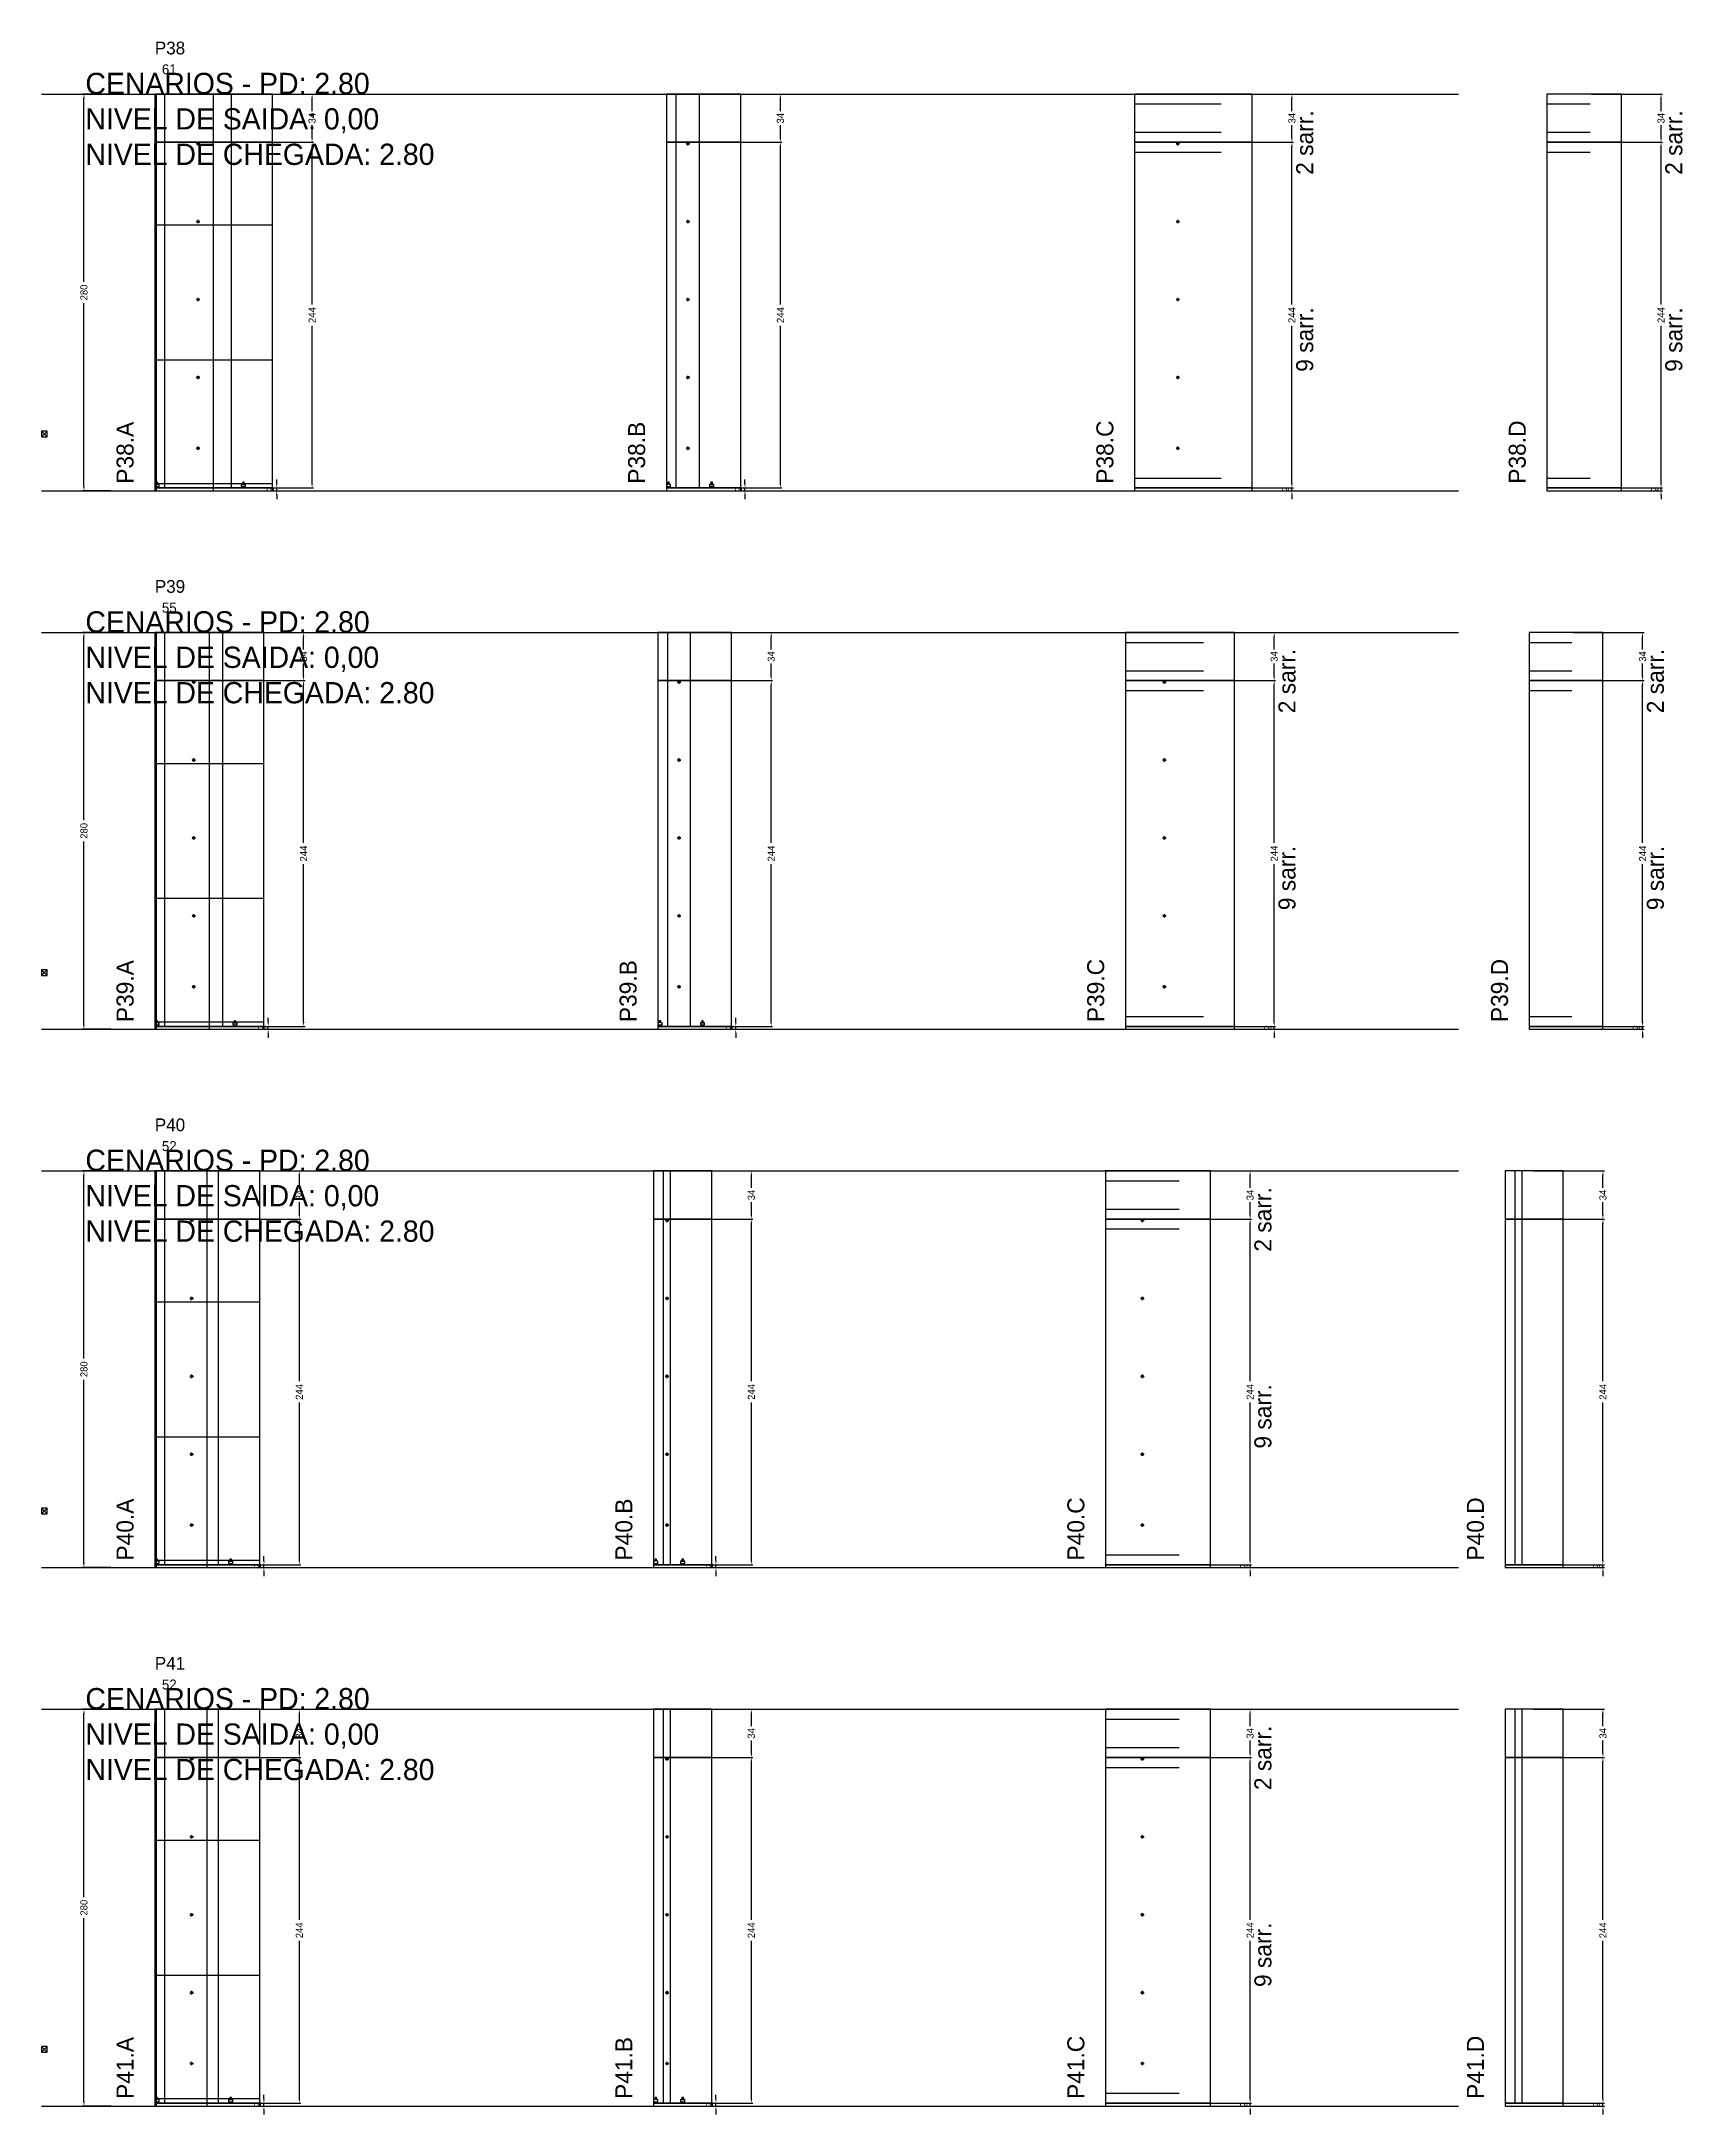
# Model space of a CAD drawing. Header units: centimetres. Extents: x -10500 to 4105, y -36866 to 295.
# Drawn here: x -7000 to -5842, y -15586 to -14123 of the extents above; entities that cross this region are included whole.
import ezdxf

# ---------------------------------------------------------------- set-up
doc = ezdxf.new("R2010")
doc.units = ezdxf.units.CM
doc.linetypes.add('DASHED', pattern=[2, -2])
for name, color, linetype in [('CHAPA', 140, 'Continuous'), ('COTA', 241, 'Continuous'), ('COTAS FURACAO', 16, 'Continuous'), ('Madeira', 30, 'Continuous'), ('NOMENCLATURA', 7, 'Continuous'), ('Nível', 160, 'Continuous'), ('Painéis', 200, 'Continuous'), ('Perfil Metálico', 150, 'Continuous'), ('SARR_2.2x7', 40, 'Continuous'), ('SARRAFO DE PRESSAO', 200, 'Continuous'), ('texto', 7, 'Continuous'), ('TEXTO_GERAL', 7, 'Continuous')]:
    doc.layers.add(name, color=color, linetype=linetype)
doc.dimstyles.new('PAINEL-NOVA', dxfattribs={"dimtxt": 5, "dimasz": 3, "dimexe": 1, "dimexo": 1, "dimgap": 1, "dimtad": 1, "dimcen": 2.5, "dimazin": 3, "dimtfac": 1, "dimtmove": 0, "dimatfit": 3})

msp = doc.modelspace()

# ---------------------------------------------------------------- texts
at = {"layer": 'NOMENCLATURA'}
for s, p in [('CENARIOS - PD: 2.80', (-6969, -14160)), ('NIVEL DE SAIDA: 0,00', (-6969, -14185)), ('NIVEL DE CHEGADA: 2.80', (-6969, -14210)), ('CENARIOS - PD: 2.80', (-6969, -14540)), ('NIVEL DE SAIDA: 0,00', (-6969, -14565)), ('NIVEL DE CHEGADA: 2.80', (-6969, -14590)), ('CENARIOS - PD: 2.80', (-6969, -14920)), ('NIVEL DE SAIDA: 0,00', (-6969, -14945)), ('NIVEL DE CHEGADA: 2.80', (-6969, -14970)), ('CENARIOS - PD: 2.80', (-6969, -15300)), ('NIVEL DE SAIDA: 0,00', (-6969, -15325)), ('NIVEL DE CHEGADA: 2.80', (-6969, -15350))]:
    msp.add_text(s, height=15, dxfattribs=at).set_placement(p)
for s, p in [('2 sarr.', (-6102.5, -14217)), ('2 sarr.', (-5842, -14217)), ('9 sarr.', (-6102.5, -14356)), ('9 sarr.', (-5842, -14356)), ('P38.A', (-6935, -14435)), ('P38.B', (-6574, -14435)), ('P38.C', (-6243.5, -14435)), ('P38.D', (-5952.5, -14435)), ('2 sarr.', (-6115, -14597)), ('2 sarr.', (-5855, -14597)), ('9 sarr.', (-6115, -14736)), ('9 sarr.', (-5855, -14736)), ('P39.A', (-6935, -14815)), ('P39.B', (-6580, -14815)), ('P39.C', (-6250, -14815)), ('P39.D', (-5965, -14815)), ('2 sarr.', (-6132, -14977)), ('9 sarr.', (-6132, -15116)), ('P40.A', (-6935, -15195)), ('P40.B', (-6583, -15195)), ('P40.C', (-6264, -15195)), ('P40.D', (-5982, -15195)), ('2 sarr.', (-6132, -15357)), ('9 sarr.', (-6132, -15496)), ('P41.A', (-6935, -15575)), ('P41.B', (-6583, -15575)), ('P41.C', (-6264, -15575)), ('P41.D', (-5982, -15575))]:
    msp.add_text(s, height=12, rotation=90, dxfattribs=at).set_placement(p)
at = {"layer": 'texto'}
for s, p in [('61', (-6915, -14146)), ('55', (-6915, -14526)), ('52', (-6915, -14906)), ('52', (-6915, -15286))]:
    msp.add_text(s, height=7, dxfattribs=at).set_placement(p)
at = {"layer": 'TEXTO_GERAL'}
for s, p in [('P38', (-6920, -14132)), ('P39', (-6920, -14512)), ('P40', (-6920, -14892)), ('P41', (-6920, -15272))]:
    msp.add_text(s, height=9, dxfattribs=at).set_placement(p)

# ---------------------------------------------------------------- blocks, each defined once
blk = doc.blocks.new('_CLOSEDFILLED')
at = {"color": 0, "linetype": 'BYBLOCK'}
blk.add_solid([(-1, 0.16), (0, 0), (-1, -0.16)], dxfattribs=at)
blk = doc.blocks.new('*D1041')
for p, q in [((-6951, -15300), (-6971, -15300)), ((-6970, -15432.5), (-6970, -15303)), ((-6970, -15577), (-6970, -15447.5)), ((-6951, -15580), (-6971, -15580))]:
    blk.add_line(p, q)
at = {"layer": 'Defpoints'}
for p in [(-6950, -15300), (-6970, -15580), (-6950, -15580)]:
    blk.add_point(p, dxfattribs=at)
at = {"layer": 'COTA', "xscale": 3, "yscale": 3}
for p, rotation in [((-6970, -15300), 90), ((-6970, -15580), 270)]:
    blk.add_blockref('_CLOSEDFILLED', p, dxfattribs=dict(at, rotation=rotation))
at = {"layer": 'COTA', "insert": (-6970, -15440), "char_height": 5, "attachment_point": 5, "rotation": 90}
blk.add_mtext('280', dxfattribs=at)
blk = doc.blocks.new('MULDURA')
at = {"layer": 'Paineis'}
for p, q in [((0, 0), (4, 4)), ((4, 0), (0, 4))]:
    blk.add_line(p, q, dxfattribs=at)
blk.add_lwpolyline([(0, 0), (4, 0), (4, 4), (0, 4)], close=True, dxfattribs=at)
blk = doc.blocks.new('*D1043')
for p, q in [((-6867, -15334), (-6817, -15334)), ((-6818, -15448.5), (-6818, -15337)), ((-6818, -15575), (-6818, -15463.5)), ((-6867, -15578), (-6817, -15578))]:
    blk.add_line(p, q)
at = {"layer": 'Defpoints'}
for p in [(-6868, -15334), (-6868, -15578), (-6818, -15578)]:
    blk.add_point(p, dxfattribs=at)
at = {"layer": 'COTA', "xscale": 3, "yscale": 3}
for p, rotation in [((-6818, -15334), 90), ((-6818, -15578), 270)]:
    blk.add_blockref('_CLOSEDFILLED', p, dxfattribs=dict(at, rotation=rotation))
at = {"layer": 'COTA', "insert": (-6818, -15456), "char_height": 5, "attachment_point": 5, "rotation": 90}
blk.add_mtext('244', dxfattribs=at)
blk = doc.blocks.new('*D1044')
for p, q in [((-6867, -15300), (-6817, -15300)), ((-6818, -15312), (-6818, -15303)), ((-6818, -15331), (-6818, -15322)), ((-6867, -15334), (-6817, -15334))]:
    blk.add_line(p, q)
at = {"layer": 'Defpoints'}
for p in [(-6868, -15300), (-6868, -15334), (-6818, -15334)]:
    blk.add_point(p, dxfattribs=at)
at = {"layer": 'COTA', "xscale": 3, "yscale": 3}
for p, rotation in [((-6818, -15300), 90), ((-6818, -15334), 270)]:
    blk.add_blockref('_CLOSEDFILLED', p, dxfattribs=dict(at, rotation=rotation))
at = {"layer": 'COTA', "insert": (-6818, -15317), "char_height": 5, "attachment_point": 5, "rotation": 90}
blk.add_mtext('34', dxfattribs=at)
blk = doc.blocks.new('SLIPTEE')
at = {"layer": 'Paineis'}
blk.add_lwpolyline([(0, 0), (3, 0), (3, 1.5), (2, 1.5), (2, 3), (1, 3), (1, 1.5), (0, 1.5)], close=True, dxfattribs=at)
blk = doc.blocks.new('SLIPTDD')
at = {"layer": 'Paineis'}
blk.add_line((0, 1.5), (3, 1.5), dxfattribs=at)
blk.add_lwpolyline([(0, 0), (3, 0), (3, 1.5), (2, 1.5), (2, 3), (1, 3), (1, 1.5), (0, 1.5)], close=True, dxfattribs=at)
blk = doc.blocks.new('furacao')
at = {"layer": 'COTAS FURACAO'}
for p, q in [((-1.2, 0), (1.2, 0)), ((0, -1.2), (0, 1.2))]:
    blk.add_line(p, q, dxfattribs=at)
blk.add_circle((0, 0), 0.8, dxfattribs=at)
blk = doc.blocks.new('*D1046')
for p, q in [((-6548, -15334), (-6498, -15334)), ((-6499, -15448.5), (-6499, -15337)), ((-6499, -15575), (-6499, -15463.5)), ((-6548, -15578), (-6498, -15578))]:
    blk.add_line(p, q)
at = {"layer": 'Defpoints'}
for p in [(-6549, -15334), (-6549, -15578), (-6499, -15578)]:
    blk.add_point(p, dxfattribs=at)
at = {"layer": 'COTA', "xscale": 3, "yscale": 3}
for p, rotation in [((-6499, -15334), 90), ((-6499, -15578), 270)]:
    blk.add_blockref('_CLOSEDFILLED', p, dxfattribs=dict(at, rotation=rotation))
at = {"layer": 'COTA', "insert": (-6499, -15456), "char_height": 5, "attachment_point": 5, "rotation": 90}
blk.add_mtext('244', dxfattribs=at)
blk = doc.blocks.new('*D1047')
for p, q in [((-6548, -15300), (-6498, -15300)), ((-6499, -15312), (-6499, -15303)), ((-6499, -15331), (-6499, -15322)), ((-6548, -15334), (-6498, -15334))]:
    blk.add_line(p, q)
at = {"layer": 'Defpoints'}
for p in [(-6549, -15300), (-6549, -15334), (-6499, -15334)]:
    blk.add_point(p, dxfattribs=at)
at = {"layer": 'COTA', "xscale": 3, "yscale": 3}
for p, rotation in [((-6499, -15300), 90), ((-6499, -15334), 270)]:
    blk.add_blockref('_CLOSEDFILLED', p, dxfattribs=dict(at, rotation=rotation))
at = {"layer": 'COTA', "insert": (-6499, -15317), "char_height": 5, "attachment_point": 5, "rotation": 90}
blk.add_mtext('34', dxfattribs=at)
blk = doc.blocks.new('*D1049')
for p, q in [((-6196, -15334), (-6146, -15334)), ((-6147, -15448.5), (-6147, -15337)), ((-6147, -15575), (-6147, -15463.5)), ((-6196, -15578), (-6146, -15578))]:
    blk.add_line(p, q)
at = {"layer": 'Defpoints'}
for p in [(-6197, -15334), (-6197, -15578), (-6147, -15578)]:
    blk.add_point(p, dxfattribs=at)
at = {"layer": 'COTA', "xscale": 3, "yscale": 3}
for p, rotation in [((-6147, -15334), 90), ((-6147, -15578), 270)]:
    blk.add_blockref('_CLOSEDFILLED', p, dxfattribs=dict(at, rotation=rotation))
at = {"layer": 'COTA', "insert": (-6147, -15456), "char_height": 5, "attachment_point": 5, "rotation": 90}
blk.add_mtext('244', dxfattribs=at)
blk = doc.blocks.new('*D1050')
for p, q in [((-6196, -15300), (-6146, -15300)), ((-6147, -15312), (-6147, -15303)), ((-6147, -15331), (-6147, -15322)), ((-6196, -15334), (-6146, -15334))]:
    blk.add_line(p, q)
at = {"layer": 'Defpoints'}
for p in [(-6197, -15300), (-6197, -15334), (-6147, -15334)]:
    blk.add_point(p, dxfattribs=at)
at = {"layer": 'COTA', "xscale": 3, "yscale": 3}
for p, rotation in [((-6147, -15300), 90), ((-6147, -15334), 270)]:
    blk.add_blockref('_CLOSEDFILLED', p, dxfattribs=dict(at, rotation=rotation))
at = {"layer": 'COTA', "insert": (-6147, -15317), "char_height": 5, "attachment_point": 5, "rotation": 90}
blk.add_mtext('34', dxfattribs=at)
blk = doc.blocks.new('*D1052')
for p, q in [((-5947, -15334), (-5897, -15334)), ((-5898, -15448.5), (-5898, -15337)), ((-5898, -15575), (-5898, -15463.5)), ((-5947, -15578), (-5897, -15578))]:
    blk.add_line(p, q)
at = {"layer": 'Defpoints'}
for p in [(-5948, -15334), (-5948, -15578), (-5898, -15578)]:
    blk.add_point(p, dxfattribs=at)
at = {"layer": 'COTA', "xscale": 3, "yscale": 3}
for p, rotation in [((-5898, -15334), 90), ((-5898, -15578), 270)]:
    blk.add_blockref('_CLOSEDFILLED', p, dxfattribs=dict(at, rotation=rotation))
at = {"layer": 'COTA', "insert": (-5898, -15456), "char_height": 5, "attachment_point": 5, "rotation": 90}
blk.add_mtext('244', dxfattribs=at)
blk = doc.blocks.new('*D1053')
for p, q in [((-5947, -15300), (-5897, -15300)), ((-5898, -15312), (-5898, -15303)), ((-5898, -15331), (-5898, -15322)), ((-5947, -15334), (-5897, -15334))]:
    blk.add_line(p, q)
at = {"layer": 'Defpoints'}
for p in [(-5948, -15300), (-5948, -15334), (-5898, -15334)]:
    blk.add_point(p, dxfattribs=at)
at = {"layer": 'COTA', "xscale": 3, "yscale": 3}
for p, rotation in [((-5898, -15300), 90), ((-5898, -15334), 270)]:
    blk.add_blockref('_CLOSEDFILLED', p, dxfattribs=dict(at, rotation=rotation))
at = {"layer": 'COTA', "insert": (-5898, -15317), "char_height": 5, "attachment_point": 5, "rotation": 90}
blk.add_mtext('34', dxfattribs=at)
blk = doc.blocks.new('*D1015')
for p, q in [((-6951, -14920), (-6971, -14920)), ((-6970, -15052.5), (-6970, -14923)), ((-6970, -15197), (-6970, -15067.5)), ((-6951, -15200), (-6971, -15200))]:
    blk.add_line(p, q)
at = {"layer": 'Defpoints'}
for p in [(-6950, -14920), (-6970, -15200), (-6950, -15200)]:
    blk.add_point(p, dxfattribs=at)
at = {"layer": 'COTA', "xscale": 3, "yscale": 3}
for p, rotation in [((-6970, -14920), 90), ((-6970, -15200), 270)]:
    blk.add_blockref('_CLOSEDFILLED', p, dxfattribs=dict(at, rotation=rotation))
at = {"layer": 'COTA', "insert": (-6970, -15060), "char_height": 5, "attachment_point": 5, "rotation": 90}
blk.add_mtext('280', dxfattribs=at)
blk = doc.blocks.new('*D1017')
for p, q in [((-6867, -14954), (-6817, -14954)), ((-6818, -15068.5), (-6818, -14957)), ((-6818, -15195), (-6818, -15083.5)), ((-6867, -15198), (-6817, -15198))]:
    blk.add_line(p, q)
at = {"layer": 'Defpoints'}
for p in [(-6868, -14954), (-6868, -15198), (-6818, -15198)]:
    blk.add_point(p, dxfattribs=at)
at = {"layer": 'COTA', "xscale": 3, "yscale": 3}
for p, rotation in [((-6818, -14954), 90), ((-6818, -15198), 270)]:
    blk.add_blockref('_CLOSEDFILLED', p, dxfattribs=dict(at, rotation=rotation))
at = {"layer": 'COTA', "insert": (-6818, -15076), "char_height": 5, "attachment_point": 5, "rotation": 90}
blk.add_mtext('244', dxfattribs=at)
blk = doc.blocks.new('*D1018')
for p, q in [((-6867, -14920), (-6817, -14920)), ((-6818, -14932), (-6818, -14923)), ((-6818, -14951), (-6818, -14942)), ((-6867, -14954), (-6817, -14954))]:
    blk.add_line(p, q)
at = {"layer": 'Defpoints'}
for p in [(-6868, -14920), (-6868, -14954), (-6818, -14954)]:
    blk.add_point(p, dxfattribs=at)
at = {"layer": 'COTA', "xscale": 3, "yscale": 3}
for p, rotation in [((-6818, -14920), 90), ((-6818, -14954), 270)]:
    blk.add_blockref('_CLOSEDFILLED', p, dxfattribs=dict(at, rotation=rotation))
at = {"layer": 'COTA', "insert": (-6818, -14937), "char_height": 5, "attachment_point": 5, "rotation": 90}
blk.add_mtext('34', dxfattribs=at)
blk = doc.blocks.new('*D1020')
for p, q in [((-6548, -14954), (-6498, -14954)), ((-6499, -15068.5), (-6499, -14957)), ((-6499, -15195), (-6499, -15083.5)), ((-6548, -15198), (-6498, -15198))]:
    blk.add_line(p, q)
at = {"layer": 'Defpoints'}
for p in [(-6549, -14954), (-6549, -15198), (-6499, -15198)]:
    blk.add_point(p, dxfattribs=at)
at = {"layer": 'COTA', "xscale": 3, "yscale": 3}
for p, rotation in [((-6499, -14954), 90), ((-6499, -15198), 270)]:
    blk.add_blockref('_CLOSEDFILLED', p, dxfattribs=dict(at, rotation=rotation))
at = {"layer": 'COTA', "insert": (-6499, -15076), "char_height": 5, "attachment_point": 5, "rotation": 90}
blk.add_mtext('244', dxfattribs=at)
blk = doc.blocks.new('*D1021')
for p, q in [((-6548, -14920), (-6498, -14920)), ((-6499, -14932), (-6499, -14923)), ((-6499, -14951), (-6499, -14942)), ((-6548, -14954), (-6498, -14954))]:
    blk.add_line(p, q)
at = {"layer": 'Defpoints'}
for p in [(-6549, -14920), (-6549, -14954), (-6499, -14954)]:
    blk.add_point(p, dxfattribs=at)
at = {"layer": 'COTA', "xscale": 3, "yscale": 3}
for p, rotation in [((-6499, -14920), 90), ((-6499, -14954), 270)]:
    blk.add_blockref('_CLOSEDFILLED', p, dxfattribs=dict(at, rotation=rotation))
at = {"layer": 'COTA', "insert": (-6499, -14937), "char_height": 5, "attachment_point": 5, "rotation": 90}
blk.add_mtext('34', dxfattribs=at)
blk = doc.blocks.new('*D1023')
for p, q in [((-6196, -14954), (-6146, -14954)), ((-6147, -15068.5), (-6147, -14957)), ((-6147, -15195), (-6147, -15083.5)), ((-6196, -15198), (-6146, -15198))]:
    blk.add_line(p, q)
at = {"layer": 'Defpoints'}
for p in [(-6197, -14954), (-6197, -15198), (-6147, -15198)]:
    blk.add_point(p, dxfattribs=at)
at = {"layer": 'COTA', "xscale": 3, "yscale": 3}
for p, rotation in [((-6147, -14954), 90), ((-6147, -15198), 270)]:
    blk.add_blockref('_CLOSEDFILLED', p, dxfattribs=dict(at, rotation=rotation))
at = {"layer": 'COTA', "insert": (-6147, -15076), "char_height": 5, "attachment_point": 5, "rotation": 90}
blk.add_mtext('244', dxfattribs=at)
blk = doc.blocks.new('*D1024')
for p, q in [((-6196, -14920), (-6146, -14920)), ((-6147, -14932), (-6147, -14923)), ((-6147, -14951), (-6147, -14942)), ((-6196, -14954), (-6146, -14954))]:
    blk.add_line(p, q)
at = {"layer": 'Defpoints'}
for p in [(-6197, -14920), (-6197, -14954), (-6147, -14954)]:
    blk.add_point(p, dxfattribs=at)
at = {"layer": 'COTA', "xscale": 3, "yscale": 3}
for p, rotation in [((-6147, -14920), 90), ((-6147, -14954), 270)]:
    blk.add_blockref('_CLOSEDFILLED', p, dxfattribs=dict(at, rotation=rotation))
at = {"layer": 'COTA', "insert": (-6147, -14937), "char_height": 5, "attachment_point": 5, "rotation": 90}
blk.add_mtext('34', dxfattribs=at)
blk = doc.blocks.new('*D1026')
for p, q in [((-5947, -14954), (-5897, -14954)), ((-5898, -15068.5), (-5898, -14957)), ((-5898, -15195), (-5898, -15083.5)), ((-5947, -15198), (-5897, -15198))]:
    blk.add_line(p, q)
at = {"layer": 'Defpoints'}
for p in [(-5948, -14954), (-5948, -15198), (-5898, -15198)]:
    blk.add_point(p, dxfattribs=at)
at = {"layer": 'COTA', "xscale": 3, "yscale": 3}
for p, rotation in [((-5898, -14954), 90), ((-5898, -15198), 270)]:
    blk.add_blockref('_CLOSEDFILLED', p, dxfattribs=dict(at, rotation=rotation))
at = {"layer": 'COTA', "insert": (-5898, -15076), "char_height": 5, "attachment_point": 5, "rotation": 90}
blk.add_mtext('244', dxfattribs=at)
blk = doc.blocks.new('*D1027')
for p, q in [((-5947, -14920), (-5897, -14920)), ((-5898, -14932), (-5898, -14923)), ((-5898, -14951), (-5898, -14942)), ((-5947, -14954), (-5897, -14954))]:
    blk.add_line(p, q)
at = {"layer": 'Defpoints'}
for p in [(-5948, -14920), (-5948, -14954), (-5898, -14954)]:
    blk.add_point(p, dxfattribs=at)
at = {"layer": 'COTA', "xscale": 3, "yscale": 3}
for p, rotation in [((-5898, -14920), 90), ((-5898, -14954), 270)]:
    blk.add_blockref('_CLOSEDFILLED', p, dxfattribs=dict(at, rotation=rotation))
at = {"layer": 'COTA', "insert": (-5898, -14937), "char_height": 5, "attachment_point": 5, "rotation": 90}
blk.add_mtext('34', dxfattribs=at)
blk = doc.blocks.new('*D989')
for p, q in [((-6951, -14540), (-6971, -14540)), ((-6970, -14672.5), (-6970, -14543)), ((-6970, -14817), (-6970, -14687.5)), ((-6951, -14820), (-6971, -14820))]:
    blk.add_line(p, q)
at = {"layer": 'Defpoints'}
for p in [(-6950, -14540), (-6970, -14820), (-6950, -14820)]:
    blk.add_point(p, dxfattribs=at)
at = {"layer": 'COTA', "xscale": 3, "yscale": 3}
for p, rotation in [((-6970, -14540), 90), ((-6970, -14820), 270)]:
    blk.add_blockref('_CLOSEDFILLED', p, dxfattribs=dict(at, rotation=rotation))
at = {"layer": 'COTA', "insert": (-6970, -14680), "char_height": 5, "attachment_point": 5, "rotation": 90}
blk.add_mtext('280', dxfattribs=at)
blk = doc.blocks.new('*D991')
for p, q in [((-6864, -14574), (-6814, -14574)), ((-6815, -14688.5), (-6815, -14577)), ((-6815, -14815), (-6815, -14703.5)), ((-6864, -14818), (-6814, -14818))]:
    blk.add_line(p, q)
at = {"layer": 'Defpoints'}
for p in [(-6865, -14574), (-6865, -14818), (-6815, -14818)]:
    blk.add_point(p, dxfattribs=at)
at = {"layer": 'COTA', "xscale": 3, "yscale": 3}
for p, rotation in [((-6815, -14574), 90), ((-6815, -14818), 270)]:
    blk.add_blockref('_CLOSEDFILLED', p, dxfattribs=dict(at, rotation=rotation))
at = {"layer": 'COTA', "insert": (-6815, -14696), "char_height": 5, "attachment_point": 5, "rotation": 90}
blk.add_mtext('244', dxfattribs=at)
blk = doc.blocks.new('*D992')
for p, q in [((-6864, -14540), (-6814, -14540)), ((-6815, -14552), (-6815, -14543)), ((-6815, -14571), (-6815, -14562)), ((-6864, -14574), (-6814, -14574))]:
    blk.add_line(p, q)
at = {"layer": 'Defpoints'}
for p in [(-6865, -14540), (-6865, -14574), (-6815, -14574)]:
    blk.add_point(p, dxfattribs=at)
at = {"layer": 'COTA', "xscale": 3, "yscale": 3}
for p, rotation in [((-6815, -14540), 90), ((-6815, -14574), 270)]:
    blk.add_blockref('_CLOSEDFILLED', p, dxfattribs=dict(at, rotation=rotation))
at = {"layer": 'COTA', "insert": (-6815, -14557), "char_height": 5, "attachment_point": 5, "rotation": 90}
blk.add_mtext('34', dxfattribs=at)
blk = doc.blocks.new('*D994')
for p, q in [((-6534, -14574), (-6484, -14574)), ((-6485, -14688.5), (-6485, -14577)), ((-6485, -14815), (-6485, -14703.5)), ((-6534, -14818), (-6484, -14818))]:
    blk.add_line(p, q)
at = {"layer": 'Defpoints'}
for p in [(-6535, -14574), (-6535, -14818), (-6485, -14818)]:
    blk.add_point(p, dxfattribs=at)
at = {"layer": 'COTA', "xscale": 3, "yscale": 3}
for p, rotation in [((-6485, -14574), 90), ((-6485, -14818), 270)]:
    blk.add_blockref('_CLOSEDFILLED', p, dxfattribs=dict(at, rotation=rotation))
at = {"layer": 'COTA', "insert": (-6485, -14696), "char_height": 5, "attachment_point": 5, "rotation": 90}
blk.add_mtext('244', dxfattribs=at)
blk = doc.blocks.new('*D995')
for p, q in [((-6534, -14540), (-6484, -14540)), ((-6485, -14552), (-6485, -14543)), ((-6485, -14571), (-6485, -14562)), ((-6534, -14574), (-6484, -14574))]:
    blk.add_line(p, q)
at = {"layer": 'Defpoints'}
for p in [(-6535, -14540), (-6535, -14574), (-6485, -14574)]:
    blk.add_point(p, dxfattribs=at)
at = {"layer": 'COTA', "xscale": 3, "yscale": 3}
for p, rotation in [((-6485, -14540), 90), ((-6485, -14574), 270)]:
    blk.add_blockref('_CLOSEDFILLED', p, dxfattribs=dict(at, rotation=rotation))
at = {"layer": 'COTA', "insert": (-6485, -14557), "char_height": 5, "attachment_point": 5, "rotation": 90}
blk.add_mtext('34', dxfattribs=at)
blk = doc.blocks.new('*D997')
for p, q in [((-6179, -14574), (-6129, -14574)), ((-6130, -14688.5), (-6130, -14577)), ((-6130, -14815), (-6130, -14703.5)), ((-6179, -14818), (-6129, -14818))]:
    blk.add_line(p, q)
at = {"layer": 'Defpoints'}
for p in [(-6180, -14574), (-6180, -14818), (-6130, -14818)]:
    blk.add_point(p, dxfattribs=at)
at = {"layer": 'COTA', "xscale": 3, "yscale": 3}
for p, rotation in [((-6130, -14574), 90), ((-6130, -14818), 270)]:
    blk.add_blockref('_CLOSEDFILLED', p, dxfattribs=dict(at, rotation=rotation))
at = {"layer": 'COTA', "insert": (-6130, -14696), "char_height": 5, "attachment_point": 5, "rotation": 90}
blk.add_mtext('244', dxfattribs=at)
blk = doc.blocks.new('*D998')
for p, q in [((-6179, -14540), (-6129, -14540)), ((-6130, -14552), (-6130, -14543)), ((-6130, -14571), (-6130, -14562)), ((-6179, -14574), (-6129, -14574))]:
    blk.add_line(p, q)
at = {"layer": 'Defpoints'}
for p in [(-6180, -14540), (-6180, -14574), (-6130, -14574)]:
    blk.add_point(p, dxfattribs=at)
at = {"layer": 'COTA', "xscale": 3, "yscale": 3}
for p, rotation in [((-6130, -14540), 90), ((-6130, -14574), 270)]:
    blk.add_blockref('_CLOSEDFILLED', p, dxfattribs=dict(at, rotation=rotation))
at = {"layer": 'COTA', "insert": (-6130, -14557), "char_height": 5, "attachment_point": 5, "rotation": 90}
blk.add_mtext('34', dxfattribs=at)
blk = doc.blocks.new('*D1000')
for p, q in [((-5919, -14574), (-5869, -14574)), ((-5870, -14688.5), (-5870, -14577)), ((-5870, -14815), (-5870, -14703.5)), ((-5919, -14818), (-5869, -14818))]:
    blk.add_line(p, q)
at = {"layer": 'Defpoints'}
for p in [(-5920, -14574), (-5920, -14818), (-5870, -14818)]:
    blk.add_point(p, dxfattribs=at)
at = {"layer": 'COTA', "xscale": 3, "yscale": 3}
for p, rotation in [((-5870, -14574), 90), ((-5870, -14818), 270)]:
    blk.add_blockref('_CLOSEDFILLED', p, dxfattribs=dict(at, rotation=rotation))
at = {"layer": 'COTA', "insert": (-5870, -14696), "char_height": 5, "attachment_point": 5, "rotation": 90}
blk.add_mtext('244', dxfattribs=at)
blk = doc.blocks.new('*D1001')
for p, q in [((-5919, -14540), (-5869, -14540)), ((-5870, -14552), (-5870, -14543)), ((-5870, -14571), (-5870, -14562)), ((-5919, -14574), (-5869, -14574))]:
    blk.add_line(p, q)
at = {"layer": 'Defpoints'}
for p in [(-5920, -14540), (-5920, -14574), (-5870, -14574)]:
    blk.add_point(p, dxfattribs=at)
at = {"layer": 'COTA', "xscale": 3, "yscale": 3}
for p, rotation in [((-5870, -14540), 90), ((-5870, -14574), 270)]:
    blk.add_blockref('_CLOSEDFILLED', p, dxfattribs=dict(at, rotation=rotation))
at = {"layer": 'COTA', "insert": (-5870, -14557), "char_height": 5, "attachment_point": 5, "rotation": 90}
blk.add_mtext('34', dxfattribs=at)
blk = doc.blocks.new('*D963')
for p, q in [((-6951, -14160), (-6971, -14160)), ((-6970, -14292.5), (-6970, -14163)), ((-6970, -14437), (-6970, -14307.5)), ((-6951, -14440), (-6971, -14440))]:
    blk.add_line(p, q)
at = {"layer": 'Defpoints'}
for p in [(-6950, -14160), (-6970, -14440), (-6950, -14440)]:
    blk.add_point(p, dxfattribs=at)
at = {"layer": 'COTA', "xscale": 3, "yscale": 3}
for p, rotation in [((-6970, -14160), 90), ((-6970, -14440), 270)]:
    blk.add_blockref('_CLOSEDFILLED', p, dxfattribs=dict(at, rotation=rotation))
at = {"layer": 'COTA', "insert": (-6970, -14300), "char_height": 5, "attachment_point": 5, "rotation": 90}
blk.add_mtext('280', dxfattribs=at)
blk = doc.blocks.new('*D965')
for p, q in [((-6858, -14194), (-6808, -14194)), ((-6809, -14308.5), (-6809, -14197)), ((-6809, -14435), (-6809, -14323.5)), ((-6858, -14438), (-6808, -14438))]:
    blk.add_line(p, q)
at = {"layer": 'Defpoints'}
for p in [(-6859, -14194), (-6859, -14438), (-6809, -14438)]:
    blk.add_point(p, dxfattribs=at)
at = {"layer": 'COTA', "xscale": 3, "yscale": 3}
for p, rotation in [((-6809, -14194), 90), ((-6809, -14438), 270)]:
    blk.add_blockref('_CLOSEDFILLED', p, dxfattribs=dict(at, rotation=rotation))
at = {"layer": 'COTA', "insert": (-6809, -14316), "char_height": 5, "attachment_point": 5, "rotation": 90}
blk.add_mtext('244', dxfattribs=at)
blk = doc.blocks.new('*D966')
for p, q in [((-6858, -14160), (-6808, -14160)), ((-6809, -14172), (-6809, -14163)), ((-6809, -14191), (-6809, -14182)), ((-6858, -14194), (-6808, -14194))]:
    blk.add_line(p, q)
at = {"layer": 'Defpoints'}
for p in [(-6859, -14160), (-6859, -14194), (-6809, -14194)]:
    blk.add_point(p, dxfattribs=at)
at = {"layer": 'COTA', "xscale": 3, "yscale": 3}
for p, rotation in [((-6809, -14160), 90), ((-6809, -14194), 270)]:
    blk.add_blockref('_CLOSEDFILLED', p, dxfattribs=dict(at, rotation=rotation))
at = {"layer": 'COTA', "insert": (-6809, -14177), "char_height": 5, "attachment_point": 5, "rotation": 90}
blk.add_mtext('34', dxfattribs=at)
blk = doc.blocks.new('*D968')
for p, q in [((-6527.5, -14194), (-6477.5, -14194)), ((-6478.5, -14308.5), (-6478.5, -14197)), ((-6478.5, -14435), (-6478.5, -14323.5)), ((-6527.5, -14438), (-6477.5, -14438))]:
    blk.add_line(p, q)
at = {"layer": 'Defpoints'}
for p in [(-6528.5, -14194), (-6528.5, -14438), (-6478.5, -14438)]:
    blk.add_point(p, dxfattribs=at)
at = {"layer": 'COTA', "xscale": 3, "yscale": 3}
for p, rotation in [((-6478.5, -14194), 90), ((-6478.5, -14438), 270)]:
    blk.add_blockref('_CLOSEDFILLED', p, dxfattribs=dict(at, rotation=rotation))
at = {"layer": 'COTA', "insert": (-6478.5, -14316), "char_height": 5, "attachment_point": 5, "rotation": 90}
blk.add_mtext('244', dxfattribs=at)
blk = doc.blocks.new('*D969')
for p, q in [((-6527.5, -14160), (-6477.5, -14160)), ((-6478.5, -14172), (-6478.5, -14163)), ((-6478.5, -14191), (-6478.5, -14182)), ((-6527.5, -14194), (-6477.5, -14194))]:
    blk.add_line(p, q)
at = {"layer": 'Defpoints'}
for p in [(-6528.5, -14160), (-6528.5, -14194), (-6478.5, -14194)]:
    blk.add_point(p, dxfattribs=at)
at = {"layer": 'COTA', "xscale": 3, "yscale": 3}
for p, rotation in [((-6478.5, -14160), 90), ((-6478.5, -14194), 270)]:
    blk.add_blockref('_CLOSEDFILLED', p, dxfattribs=dict(at, rotation=rotation))
at = {"layer": 'COTA', "insert": (-6478.5, -14177), "char_height": 5, "attachment_point": 5, "rotation": 90}
blk.add_mtext('34', dxfattribs=at)
blk = doc.blocks.new('*D971')
for p, q in [((-6166.5, -14194), (-6116.5, -14194)), ((-6117.5, -14308.5), (-6117.5, -14197)), ((-6117.5, -14435), (-6117.5, -14323.5)), ((-6166.5, -14438), (-6116.5, -14438))]:
    blk.add_line(p, q)
at = {"layer": 'Defpoints'}
for p in [(-6167.5, -14194), (-6167.5, -14438), (-6117.5, -14438)]:
    blk.add_point(p, dxfattribs=at)
at = {"layer": 'COTA', "xscale": 3, "yscale": 3}
for p, rotation in [((-6117.5, -14194), 90), ((-6117.5, -14438), 270)]:
    blk.add_blockref('_CLOSEDFILLED', p, dxfattribs=dict(at, rotation=rotation))
at = {"layer": 'COTA', "insert": (-6117.5, -14316), "char_height": 5, "attachment_point": 5, "rotation": 90}
blk.add_mtext('244', dxfattribs=at)
blk = doc.blocks.new('*D972')
for p, q in [((-6166.5, -14160), (-6116.5, -14160)), ((-6117.5, -14172), (-6117.5, -14163)), ((-6117.5, -14191), (-6117.5, -14182)), ((-6166.5, -14194), (-6116.5, -14194))]:
    blk.add_line(p, q)
at = {"layer": 'Defpoints'}
for p in [(-6167.5, -14160), (-6167.5, -14194), (-6117.5, -14194)]:
    blk.add_point(p, dxfattribs=at)
at = {"layer": 'COTA', "xscale": 3, "yscale": 3}
for p, rotation in [((-6117.5, -14160), 90), ((-6117.5, -14194), 270)]:
    blk.add_blockref('_CLOSEDFILLED', p, dxfattribs=dict(at, rotation=rotation))
at = {"layer": 'COTA', "insert": (-6117.5, -14177), "char_height": 5, "attachment_point": 5, "rotation": 90}
blk.add_mtext('34', dxfattribs=at)
blk = doc.blocks.new('*D974')
for p, q in [((-5906, -14194), (-5856, -14194)), ((-5857, -14308.5), (-5857, -14197)), ((-5857, -14435), (-5857, -14323.5)), ((-5906, -14438), (-5856, -14438))]:
    blk.add_line(p, q)
at = {"layer": 'Defpoints'}
for p in [(-5907, -14194), (-5907, -14438), (-5857, -14438)]:
    blk.add_point(p, dxfattribs=at)
at = {"layer": 'COTA', "xscale": 3, "yscale": 3}
for p, rotation in [((-5857, -14194), 90), ((-5857, -14438), 270)]:
    blk.add_blockref('_CLOSEDFILLED', p, dxfattribs=dict(at, rotation=rotation))
at = {"layer": 'COTA', "insert": (-5857, -14316), "char_height": 5, "attachment_point": 5, "rotation": 90}
blk.add_mtext('244', dxfattribs=at)
blk = doc.blocks.new('*D975')
for p, q in [((-5906, -14160), (-5856, -14160)), ((-5857, -14172), (-5857, -14163)), ((-5857, -14191), (-5857, -14182)), ((-5906, -14194), (-5856, -14194))]:
    blk.add_line(p, q)
at = {"layer": 'Defpoints'}
for p in [(-5907, -14160), (-5907, -14194), (-5857, -14194)]:
    blk.add_point(p, dxfattribs=at)
at = {"layer": 'COTA', "xscale": 3, "yscale": 3}
for p, rotation in [((-5857, -14160), 90), ((-5857, -14194), 270)]:
    blk.add_blockref('_CLOSEDFILLED', p, dxfattribs=dict(at, rotation=rotation))
at = {"layer": 'COTA', "insert": (-5857, -14177), "char_height": 5, "attachment_point": 5, "rotation": 90}
blk.add_mtext('34', dxfattribs=at)

# ---------------------------------------------------------------- dimensions: what is measured, and where the dimension line sits
at = {"layer": 'COTA'}
for base, p1, p2, picture, middle in [((-6970, -14440), (-6950, -14440), (-6950, -14160), '*D963', (-6970, -14300)), ((-6809, -14194), (-6859, -14194), (-6859, -14160), '*D966', (-6809, -14177)), ((-6478.5, -14194), (-6528.5, -14194), (-6528.5, -14160), '*D969', (-6478.5, -14177)), ((-6117.5, -14194), (-6167.5, -14194), (-6167.5, -14160), '*D972', (-6117.5, -14177)), ((-5857, -14194), (-5907, -14194), (-5907, -14160), '*D975', (-5857, -14177)), ((-6809, -14438), (-6859, -14438), (-6859, -14194), '*D965', (-6809, -14316)), ((-6478.5, -14438), (-6528.5, -14438), (-6528.5, -14194), '*D968', (-6478.5, -14316)), ((-6117.5, -14438), (-6167.5, -14438), (-6167.5, -14194), '*D971', (-6117.5, -14316)), ((-5857, -14438), (-5907, -14438), (-5907, -14194), '*D974', (-5857, -14316)), ((-6970, -14820), (-6950, -14820), (-6950, -14540), '*D989', (-6970, -14680)), ((-6815, -14574), (-6865, -14574), (-6865, -14540), '*D992', (-6815, -14557)), ((-6485, -14574), (-6535, -14574), (-6535, -14540), '*D995', (-6485, -14557)), ((-6130, -14574), (-6180, -14574), (-6180, -14540), '*D998', (-6130, -14557)), ((-5870, -14574), (-5920, -14574), (-5920, -14540), '*D1001', (-5870, -14557)), ((-6815, -14818), (-6865, -14818), (-6865, -14574), '*D991', (-6815, -14696)), ((-6485, -14818), (-6535, -14818), (-6535, -14574), '*D994', (-6485, -14696)), ((-6130, -14818), (-6180, -14818), (-6180, -14574), '*D997', (-6130, -14696)), ((-5870, -14818), (-5920, -14818), (-5920, -14574), '*D1000', (-5870, -14696)), ((-6970, -15200), (-6950, -15200), (-6950, -14920), '*D1015', (-6970, -15060)), ((-6818, -14954), (-6868, -14954), (-6868, -14920), '*D1018', (-6818, -14937)), ((-6499, -14954), (-6549, -14954), (-6549, -14920), '*D1021', (-6499, -14937)), ((-6147, -14954), (-6197, -14954), (-6197, -14920), '*D1024', (-6147, -14937)), ((-5898, -14954), (-5948, -14954), (-5948, -14920), '*D1027', (-5898, -14937)), ((-6818, -15198), (-6868, -15198), (-6868, -14954), '*D1017', (-6818, -15076)), ((-6499, -15198), (-6549, -15198), (-6549, -14954), '*D1020', (-6499, -15076)), ((-6147, -15198), (-6197, -15198), (-6197, -14954), '*D1023', (-6147, -15076)), ((-5898, -15198), (-5948, -15198), (-5948, -14954), '*D1026', (-5898, -15076)), ((-6970, -15580), (-6950, -15580), (-6950, -15300), '*D1041', (-6970, -15440)), ((-6818, -15334), (-6868, -15334), (-6868, -15300), '*D1044', (-6818, -15317)), ((-6499, -15334), (-6549, -15334), (-6549, -15300), '*D1047', (-6499, -15317)), ((-6147, -15334), (-6197, -15334), (-6197, -15300), '*D1050', (-6147, -15317)), ((-5898, -15334), (-5948, -15334), (-5948, -15300), '*D1053', (-5898, -15317)), ((-6818, -15578), (-6868, -15578), (-6868, -15334), '*D1043', (-6818, -15456)), ((-6499, -15578), (-6549, -15578), (-6549, -15334), '*D1046', (-6499, -15456)), ((-6147, -15578), (-6197, -15578), (-6197, -15334), '*D1049', (-6147, -15456)), ((-5898, -15578), (-5948, -15578), (-5948, -15334), '*D1052', (-5898, -15456))]:
    dim = msp.add_linear_dim(base=base, p1=p1, p2=p2, angle=90, dimstyle='PAINEL-NOVA', dxfattribs=at)
    dim.commit()
    dim.dimension.update_dxf_attribs({"geometry": picture, "text_midpoint": middle})
for base, p1, p2 in [((-6834, -14440), (-6859, -14440), (-6859, -14438)), ((-6503.5, -14440), (-6528.5, -14440), (-6528.5, -14438)), ((-6117.5, -14440), (-6167.5, -14440), (-6167.5, -14438)), ((-5857, -14440), (-5907, -14440), (-5907, -14438)), ((-6840, -14820), (-6865, -14820), (-6865, -14818)), ((-6510, -14820), (-6535, -14820), (-6535, -14818)), ((-6130, -14820), (-6180, -14820), (-6180, -14818)), ((-5870, -14820), (-5920, -14820), (-5920, -14818)), ((-6843, -15200), (-6868, -15200), (-6868, -15198)), ((-6524, -15200), (-6549, -15200), (-6549, -15198)), ((-6147, -15200), (-6197, -15200), (-6197, -15198)), ((-5898, -15200), (-5948, -15200), (-5948, -15198)), ((-6843, -15580), (-6868, -15580), (-6868, -15578)), ((-6524, -15580), (-6549, -15580), (-6549, -15578)), ((-6147, -15580), (-6197, -15580), (-6197, -15578)), ((-5898, -15580), (-5948, -15580), (-5948, -15578))]:
    msp.add_linear_dim(base=base, p1=p1, p2=p2, angle=90, dimstyle='PAINEL-NOVA', dxfattribs=at).render()

# ---------------------------------------------------------------- linework, layer by layer
at = {"layer": 'CHAPA'}
for points in [[(-6920, -14440), (-6918.8, -14440), (-6918.8, -14160), (-6920, -14160)], [(-6920, -14820), (-6918.8, -14820), (-6918.8, -14540), (-6920, -14540)], [(-6920, -15200), (-6918.8, -15200), (-6918.8, -14920), (-6920, -14920)], [(-6920, -15580), (-6918.8, -15580), (-6918.8, -15300), (-6920, -15300)]]:
    msp.add_lwpolyline(points, close=True, dxfattribs=at)
at = {"layer": 'Madeira'}
for points in [[(-6920, -14252.4), (-6837, -14252.4)], [(-6920, -14347.6), (-6837, -14347.6)], [(-6920, -14632.4), (-6843, -14632.4)], [(-6920, -14727.6), (-6843, -14727.6)], [(-6920, -15012.4), (-6846, -15012.4)], [(-6920, -15107.6), (-6846, -15107.6)], [(-6920, -15392.4), (-6846, -15392.4)], [(-6920, -15487.6), (-6846, -15487.6)]]:
    msp.add_lwpolyline(points, dxfattribs=at)
at = {"layer": 'Nível', "linetype": 'DASHED'}
for points in [[(-7000, -14160), (-6000, -14160)], [(-7000, -14440), (-6000, -14440)], [(-7000, -14540), (-6000, -14540)], [(-7000, -14820), (-6000, -14820)], [(-7000, -14920), (-6000, -14920)], [(-7000, -15200), (-6000, -15200)], [(-7000, -15300), (-6000, -15300)], [(-7000, -15580), (-6000, -15580)]]:
    msp.add_lwpolyline(points, dxfattribs=at)
at = {"layer": 'Painéis'}
for points in [[(-6920, -14194), (-6837, -14194), (-6837, -14160), (-6920, -14160)], [(-6920, -14440), (-6837, -14440), (-6837, -14160), (-6920, -14160)], [(-6559, -14194), (-6506.5, -14194), (-6506.5, -14160), (-6559, -14160)], [(-6228.5, -14194), (-6145.5, -14194), (-6145.5, -14160), (-6228.5, -14160)], [(-5937.5, -14194), (-5885, -14194), (-5885, -14160), (-5937.5, -14160)], [(-6920, -14438), (-6837, -14438), (-6837, -14194), (-6920, -14194)], [(-6559, -14438), (-6506.5, -14438), (-6506.5, -14194), (-6559, -14194)], [(-6228.5, -14438), (-6145.5, -14438), (-6145.5, -14194), (-6228.5, -14194)], [(-5937.5, -14438), (-5885, -14438), (-5885, -14194), (-5937.5, -14194)], [(-6920, -14440), (-6837, -14440), (-6837, -14438), (-6920, -14438)], [(-6559, -14440), (-6506.5, -14440), (-6506.5, -14438), (-6559, -14438)], [(-6228.5, -14440), (-6145.5, -14440), (-6145.5, -14438), (-6228.5, -14438)], [(-5937.5, -14440), (-5885, -14440), (-5885, -14438), (-5937.5, -14438)], [(-6920, -14574), (-6843, -14574), (-6843, -14540), (-6920, -14540)], [(-6920, -14820), (-6843, -14820), (-6843, -14540), (-6920, -14540)], [(-6565, -14574), (-6513, -14574), (-6513, -14540), (-6565, -14540)], [(-6235, -14574), (-6158, -14574), (-6158, -14540), (-6235, -14540)], [(-5950, -14574), (-5898, -14574), (-5898, -14540), (-5950, -14540)], [(-6920, -14818), (-6843, -14818), (-6843, -14574), (-6920, -14574)], [(-6565, -14818), (-6513, -14818), (-6513, -14574), (-6565, -14574)], [(-6235, -14818), (-6158, -14818), (-6158, -14574), (-6235, -14574)], [(-5950, -14818), (-5898, -14818), (-5898, -14574), (-5950, -14574)], [(-6920, -14820), (-6843, -14820), (-6843, -14818), (-6920, -14818)], [(-6565, -14820), (-6513, -14820), (-6513, -14818), (-6565, -14818)], [(-6235, -14820), (-6158, -14820), (-6158, -14818), (-6235, -14818)], [(-5950, -14820), (-5898, -14820), (-5898, -14818), (-5950, -14818)], [(-6920, -14954), (-6846, -14954), (-6846, -14920), (-6920, -14920)], [(-6920, -15200), (-6846, -15200), (-6846, -14920), (-6920, -14920)], [(-6568, -14954), (-6527, -14954), (-6527, -14920), (-6568, -14920)], [(-6249, -14954), (-6175, -14954), (-6175, -14920), (-6249, -14920)], [(-5967, -14954), (-5926, -14954), (-5926, -14920), (-5967, -14920)], [(-6920, -15198), (-6846, -15198), (-6846, -14954), (-6920, -14954)], [(-6568, -15198), (-6527, -15198), (-6527, -14954), (-6568, -14954)], [(-6249, -15198), (-6175, -15198), (-6175, -14954), (-6249, -14954)], [(-5967, -15198), (-5926, -15198), (-5926, -14954), (-5967, -14954)], [(-6920, -15200), (-6846, -15200), (-6846, -15198), (-6920, -15198)], [(-6568, -15200), (-6527, -15200), (-6527, -15198), (-6568, -15198)], [(-6249, -15200), (-6175, -15200), (-6175, -15198), (-6249, -15198)], [(-5967, -15200), (-5926, -15200), (-5926, -15198), (-5967, -15198)], [(-6920, -15334), (-6846, -15334), (-6846, -15300), (-6920, -15300)], [(-6920, -15580), (-6846, -15580), (-6846, -15300), (-6920, -15300)], [(-6568, -15334), (-6527, -15334), (-6527, -15300), (-6568, -15300)], [(-6249, -15334), (-6175, -15334), (-6175, -15300), (-6249, -15300)], [(-5967, -15334), (-5926, -15334), (-5926, -15300), (-5967, -15300)], [(-6920, -15578), (-6846, -15578), (-6846, -15334), (-6920, -15334)], [(-6568, -15578), (-6527, -15578), (-6527, -15334), (-6568, -15334)], [(-6249, -15578), (-6175, -15578), (-6175, -15334), (-6249, -15334)], [(-5967, -15578), (-5926, -15578), (-5926, -15334), (-5967, -15334)], [(-6920, -15580), (-6846, -15580), (-6846, -15578), (-6920, -15578)], [(-6568, -15580), (-6527, -15580), (-6527, -15578), (-6568, -15578)], [(-6249, -15580), (-6175, -15580), (-6175, -15578), (-6249, -15578)], [(-5967, -15580), (-5926, -15580), (-5926, -15578), (-5967, -15578)]]:
    msp.add_lwpolyline(points, close=True, dxfattribs=at)
at = {"layer": 'Perfil Metálico'}
for p, q in [((-6878.5, -14440), (-6878.5, -14160)), ((-6881.5, -14820), (-6881.5, -14540)), ((-6883, -15200), (-6883, -14920)), ((-6883, -15580), (-6883, -15300))]:
    msp.add_line(p, q, dxfattribs=at)
at = {"layer": 'SARR_2.2x7'}
for points in [[(-6913, -14194), (-6913, -14160)], [(-6866, -14194), (-6866, -14160)], [(-6552, -14194), (-6552, -14160)], [(-6535.5, -14194), (-6535.5, -14160)], [(-6228.5, -14167), (-6167.5, -14167)], [(-5937.5, -14167), (-5907, -14167)], [(-6228.5, -14187), (-6167.5, -14187)], [(-5937.5, -14187), (-5907, -14187)], [(-6228.5, -14201), (-6167.5, -14201)], [(-5937.5, -14201), (-5907, -14201)], [(-6228.5, -14431), (-6167.5, -14431)], [(-5937.5, -14431), (-5907, -14431)], [(-6913, -14574), (-6913, -14540)], [(-6872, -14574), (-6872, -14540)], [(-6558, -14574), (-6558, -14540)], [(-6542, -14574), (-6542, -14540)], [(-6235, -14547), (-6180, -14547)], [(-5950, -14547), (-5920, -14547)], [(-6235, -14567), (-6180, -14567)], [(-5950, -14567), (-5920, -14567)], [(-6235, -14581), (-6180, -14581)], [(-5950, -14581), (-5920, -14581)], [(-6235, -14811), (-6180, -14811)], [(-5950, -14811), (-5920, -14811)], [(-6913, -14954), (-6913, -14920)], [(-6875, -14954), (-6875, -14920)], [(-6561, -14954), (-6561, -14920)], [(-6556, -14954), (-6556, -14920)], [(-5960, -14954), (-5960, -14920)], [(-5955, -14954), (-5955, -14920)], [(-6249, -14927), (-6197, -14927)], [(-6249, -14947), (-6197, -14947)], [(-6249, -14961), (-6197, -14961)], [(-6249, -15191), (-6197, -15191)], [(-6913, -15334), (-6913, -15300)], [(-6875, -15334), (-6875, -15300)], [(-6561, -15334), (-6561, -15300)], [(-6556, -15334), (-6556, -15300)], [(-5960, -15334), (-5960, -15300)], [(-5955, -15334), (-5955, -15300)], [(-6249, -15307), (-6197, -15307)], [(-6249, -15327), (-6197, -15327)], [(-6249, -15341), (-6197, -15341)], [(-6249, -15571), (-6197, -15571)]]:
    msp.add_lwpolyline(points, dxfattribs=at)
at = {"layer": 'SARR_2.2x7', "linetype": 'DASHED'}
for points in [[(-6913, -14438), (-6913, -14194)], [(-6866, -14438), (-6866, -14194)], [(-6552, -14438), (-6552, -14194)], [(-6535.5, -14438), (-6535.5, -14194)], [(-6913, -14818), (-6913, -14574)], [(-6872, -14818), (-6872, -14574)], [(-6558, -14818), (-6558, -14574)], [(-6542, -14818), (-6542, -14574)], [(-6913, -15198), (-6913, -14954)], [(-6875, -15198), (-6875, -14954)], [(-6561, -15198), (-6561, -14954)], [(-6556, -15198), (-6556, -14954)], [(-5960, -15198), (-5960, -14954)], [(-5955, -15198), (-5955, -14954)], [(-6913, -15578), (-6913, -15334)], [(-6875, -15578), (-6875, -15334)], [(-6561, -15578), (-6561, -15334)], [(-6556, -15578), (-6556, -15334)], [(-5960, -15578), (-5960, -15334)], [(-5955, -15578), (-5955, -15334)]]:
    msp.add_lwpolyline(points, dxfattribs=at)
at = {"layer": 'SARRAFO DE PRESSAO'}
for points in [[(-6920, -14440), (-6837, -14440), (-6837, -14435), (-6920, -14435)], [(-6920, -14820), (-6843, -14820), (-6843, -14815), (-6920, -14815)], [(-6920, -15200), (-6846, -15200), (-6846, -15195), (-6920, -15195)], [(-6920, -15580), (-6846, -15580), (-6846, -15575), (-6920, -15575)]]:
    msp.add_lwpolyline(points, close=True, dxfattribs=at)

# ---------------------------------------------------------------- block references
at = {"layer": 'COTA'}
for name, p in [('furacao', (-6889.5, -14195)), ('furacao', (-6543.75, -14195)), ('furacao', (-6198, -14195)), ('furacao', (-6889.5, -14250)), ('furacao', (-6543.75, -14250)), ('furacao', (-6198, -14250)), ('furacao', (-6889.5, -14305)), ('furacao', (-6543.75, -14305)), ('furacao', (-6198, -14305)), ('furacao', (-6889.5, -14360)), ('furacao', (-6543.75, -14360)), ('furacao', (-6198, -14360)), ('MULDURA', (-7000, -14402)), ('furacao', (-6889.5, -14410)), ('furacao', (-6543.75, -14410)), ('furacao', (-6198, -14410)), ('SLIPTEE', (-6920, -14437)), ('SLIPTDD', (-6859, -14437)), ('SLIPTEE', (-6559, -14437)), ('SLIPTDD', (-6528.5, -14437)), ('furacao', (-6892.5, -14575)), ('furacao', (-6550, -14575)), ('furacao', (-6207.5, -14575)), ('furacao', (-6892.5, -14630)), ('furacao', (-6550, -14630)), ('furacao', (-6207.5, -14630)), ('furacao', (-6892.5, -14685)), ('furacao', (-6550, -14685)), ('furacao', (-6207.5, -14685)), ('furacao', (-6892.5, -14740)), ('furacao', (-6550, -14740)), ('furacao', (-6207.5, -14740)), ('MULDURA', (-7000, -14782)), ('furacao', (-6892.5, -14790)), ('furacao', (-6550, -14790)), ('furacao', (-6207.5, -14790)), ('SLIPTEE', (-6920, -14817)), ('SLIPTDD', (-6865, -14817)), ('SLIPTEE', (-6565, -14817)), ('SLIPTDD', (-6535, -14817)), ('furacao', (-6894, -14955)), ('furacao', (-6558.5, -14955)), ('furacao', (-6223, -14955)), ('furacao', (-6894, -15010)), ('furacao', (-6558.5, -15010)), ('furacao', (-6223, -15010)), ('furacao', (-6894, -15065)), ('furacao', (-6558.5, -15065)), ('furacao', (-6223, -15065)), ('furacao', (-6894, -15120)), ('furacao', (-6558.5, -15120)), ('furacao', (-6223, -15120)), ('MULDURA', (-7000, -15162)), ('furacao', (-6894, -15170)), ('furacao', (-6558.5, -15170)), ('furacao', (-6223, -15170)), ('SLIPTEE', (-6920, -15197)), ('SLIPTDD', (-6868, -15197)), ('SLIPTEE', (-6568, -15197)), ('SLIPTDD', (-6549, -15197)), ('furacao', (-6894, -15335)), ('furacao', (-6558.5, -15335)), ('furacao', (-6223, -15335)), ('furacao', (-6894, -15390)), ('furacao', (-6558.5, -15390)), ('furacao', (-6223, -15390)), ('furacao', (-6894, -15445)), ('furacao', (-6558.5, -15445)), ('furacao', (-6223, -15445)), ('furacao', (-6894, -15500)), ('furacao', (-6558.5, -15500)), ('furacao', (-6223, -15500)), ('MULDURA', (-7000, -15542)), ('furacao', (-6894, -15550)), ('furacao', (-6558.5, -15550)), ('furacao', (-6223, -15550)), ('SLIPTEE', (-6920, -15577)), ('SLIPTDD', (-6868, -15577)), ('SLIPTEE', (-6568, -15577)), ('SLIPTDD', (-6549, -15577))]:
    msp.add_blockref(name, p, dxfattribs=at)

msp.set_redraw_order([(e.dxf.handle, doc.entitydb.next_handle()) for e in msp.query("TEXT MTEXT ATTDEF DIMENSION ARC_DIMENSION")])  # texts and dimensions are drawn at this point

doc.saveas('drawing.dxf')
